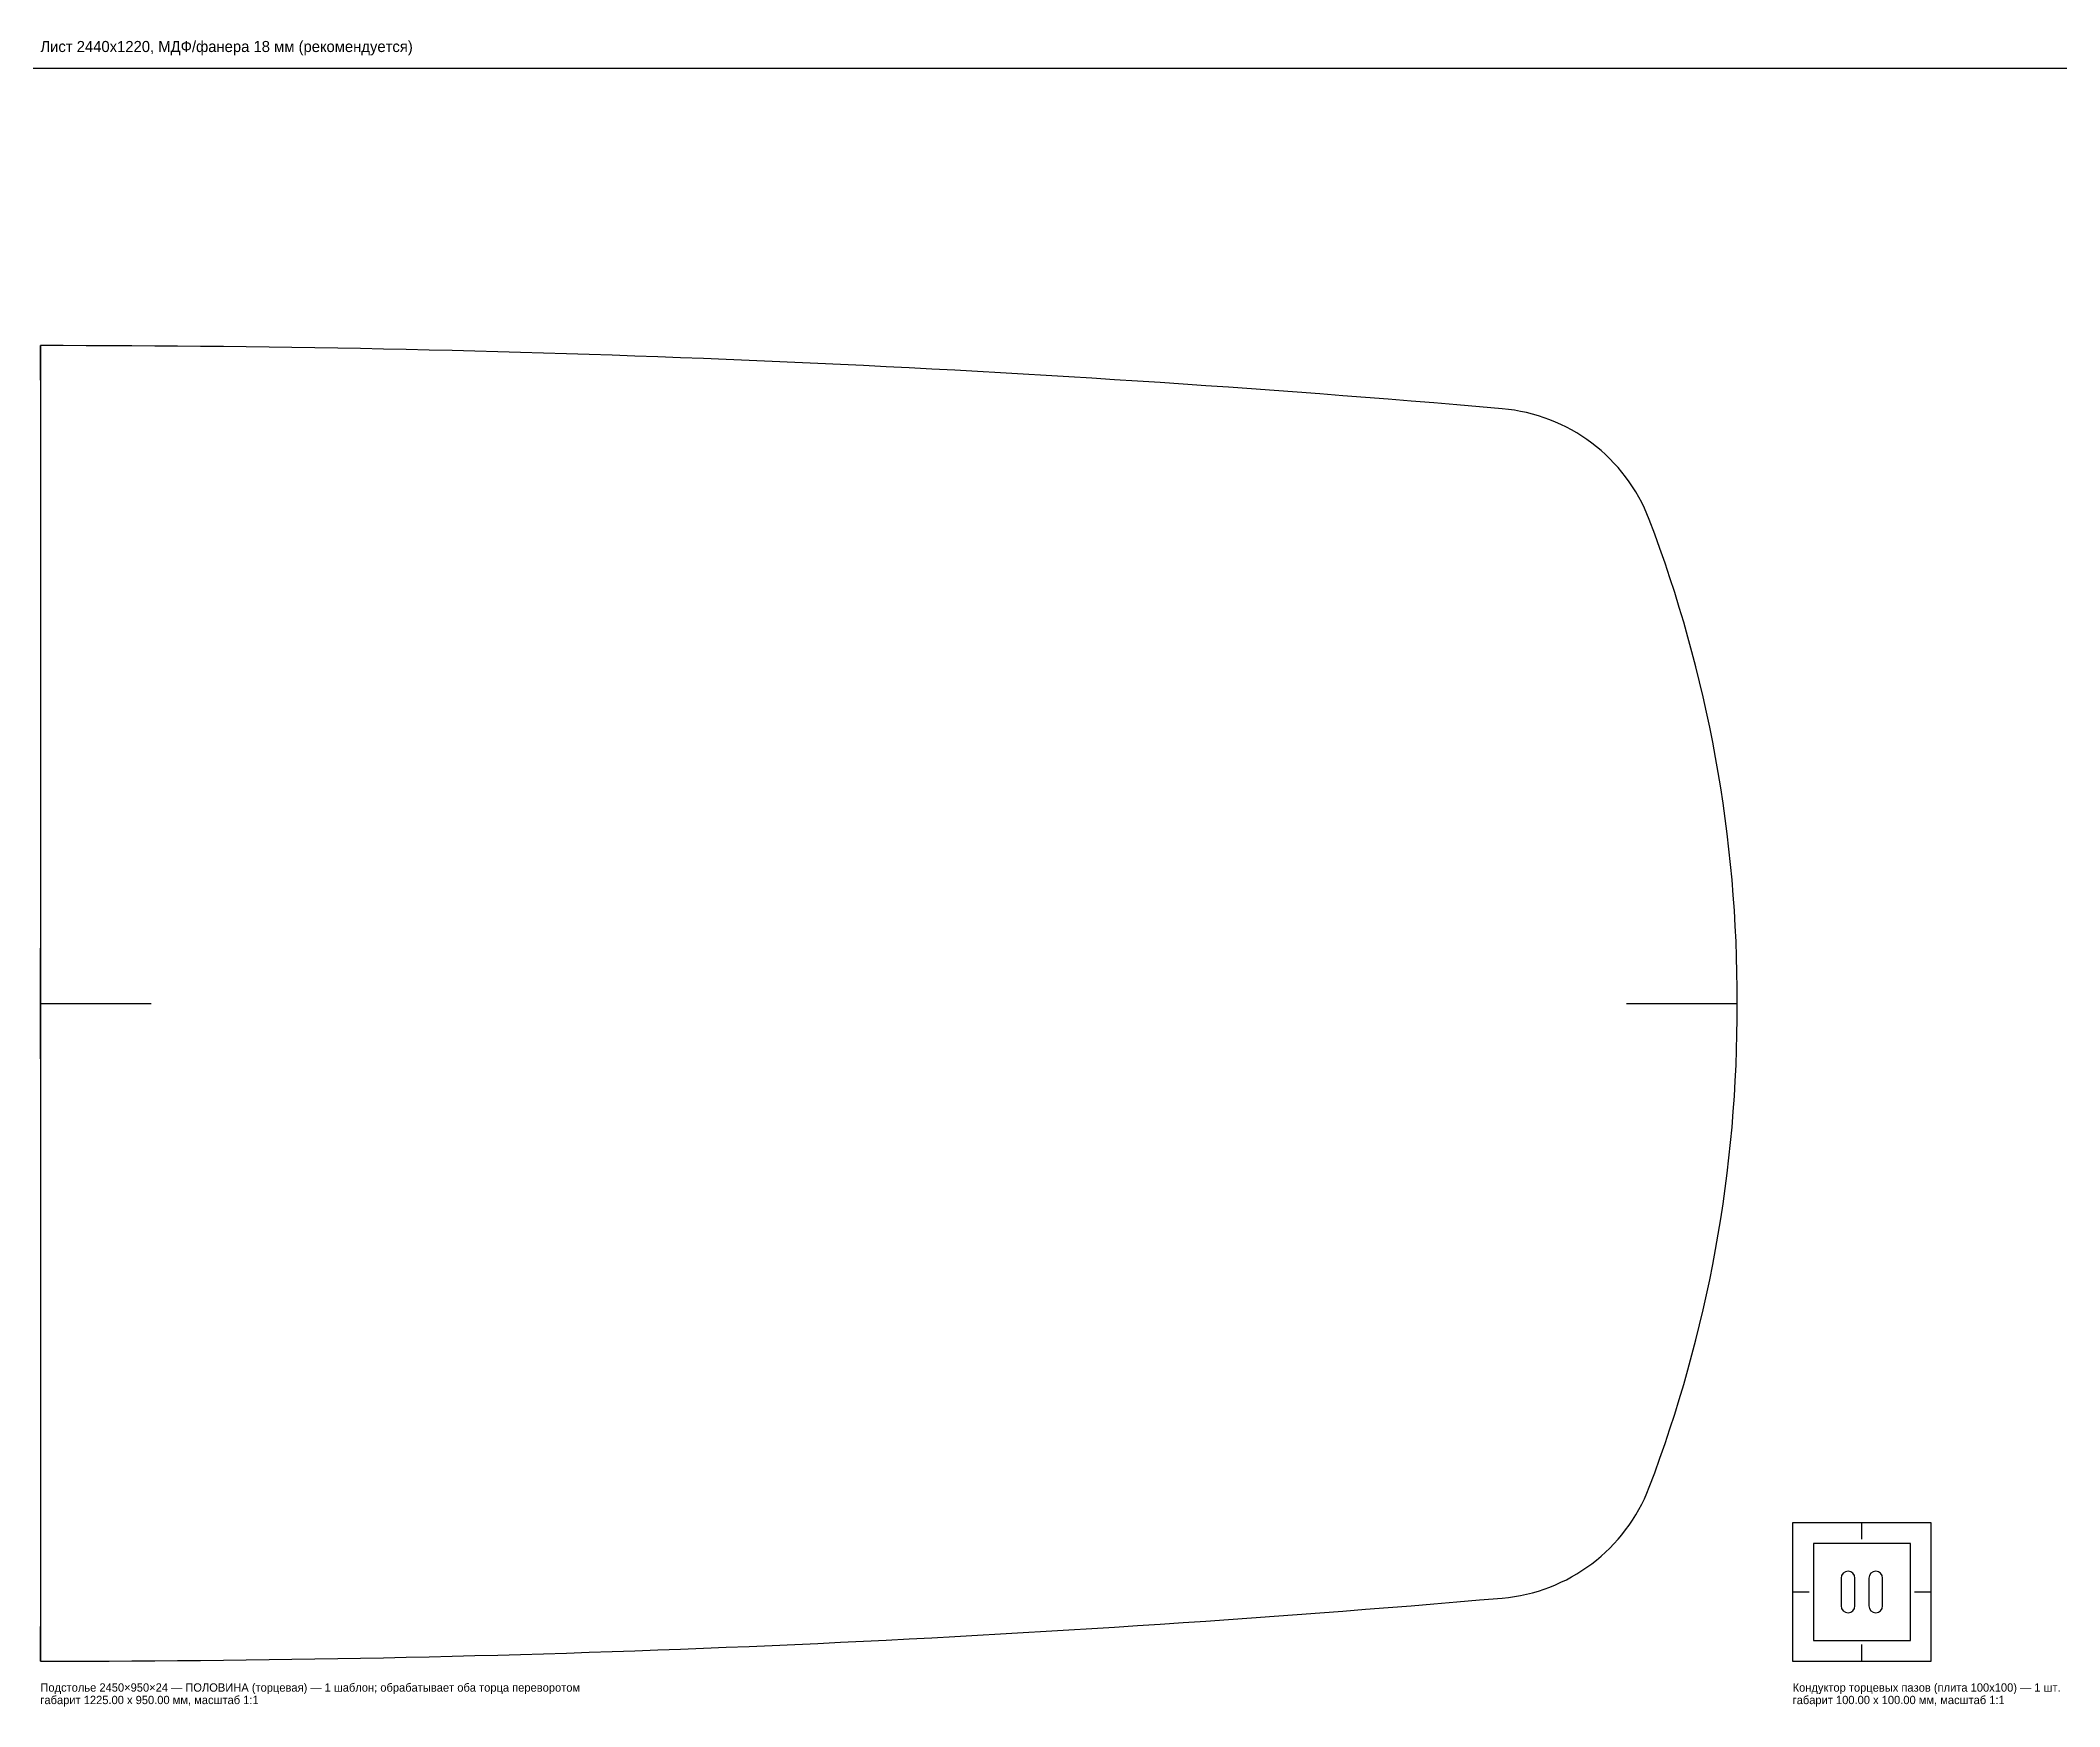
# Model space of a CAD drawing. Header units: millimetres. Extents: x 0 to 2440, y 0 to 1240.
# Drawn here: x 10 to 1468, y 37 to 1240 of the extents above; entities that cross this region are included whole.
import ezdxf

# ---------------------------------------------------------------- set-up
doc = ezdxf.new("R2010")
doc.units = ezdxf.units.MM
for name, color, linetype in [('CUT', 1, 'Continuous'), ('MARK', 5, 'Continuous'), ('SHEET', 8, 'Continuous'), ('TEXT', 7, 'Continuous')]:
    doc.layers.add(name, color=color, linetype=linetype)

msp = doc.modelspace()

# ---------------------------------------------------------------- texts
at = {"layer": 'SHEET'}
msp.add_text('Лист 2440x1220, МДФ/фанера 18 мм (рекомендуется)', height=8, dxfattribs=at).set_placement((10, 1232))
at = {"layer": 'TEXT'}
for s, p in [('габарит 1225.00 x 950.00 мм, масштаб 1:1', (10, 39)), ('Подстолье 2450×950×24 — ПОЛОВИНА (торцевая) — 1 шаблон; обрабатывает оба торца переворотом', (10, 48)), ('габарит 100.00 x 100.00 мм, масштаб 1:1', (1275, 39)), ('Кондуктор торцевых пазов (плита 100x100) — 1 шт.', (1275, 48))]:
    msp.add_text(s, height=6, dxfattribs=at).set_placement(p)

# ---------------------------------------------------------------- linework, layer by layer
at = {"layer": 'CUT'}
for points in [[(10, 70, 0.021574), (1065.4, 115.6, 0.287747), (1171.5, 195.6, 0.092262), (1235, 545, 0.092262), (1171.5, 894.4, 0.287747), (1065.4, 974.4, 0.021574), (10, 1020)], [(1320, 110), (1320, 130, 1), (1310, 130), (1310, 110, 1)], [(1340, 110), (1340, 130, 1), (1330, 130), (1330, 110, 1)]]:
    msp.add_lwpolyline(points, format="xyb", close=True, dxfattribs=at)
msp.add_lwpolyline([(1275, 70), (1375, 70), (1375, 170), (1275, 170)], close=True, dxfattribs=at)
at = {"layer": 'MARK'}
for p, q in [((10, 995), (10, 1020)), ((10, 505), (10, 585)), ((10, 545), (90, 545)), ((1155, 545), (1235, 545)), ((1325, 158), (1325, 170)), ((1360, 155), (1290, 155)), ((1290, 155), (1290, 85)), ((1360, 85), (1360, 155)), ((1275, 120), (1287, 120)), ((1363, 120), (1375, 120)), ((10, 70), (10, 95)), ((1290, 85), (1360, 85)), ((1325, 70), (1325, 82))]:
    msp.add_line(p, q, dxfattribs=at)
at = {"layer": 'SHEET'}
msp.add_lwpolyline([(0, 0), (2440, 0), (2440, 1220), (0, 1220)], close=True, dxfattribs=at)

msp.set_redraw_order([(e.dxf.handle, doc.entitydb.next_handle()) for e in msp.query("TEXT MTEXT ATTDEF DIMENSION ARC_DIMENSION")])  # texts and dimensions are drawn at this point

doc.saveas('drawing.dxf')
